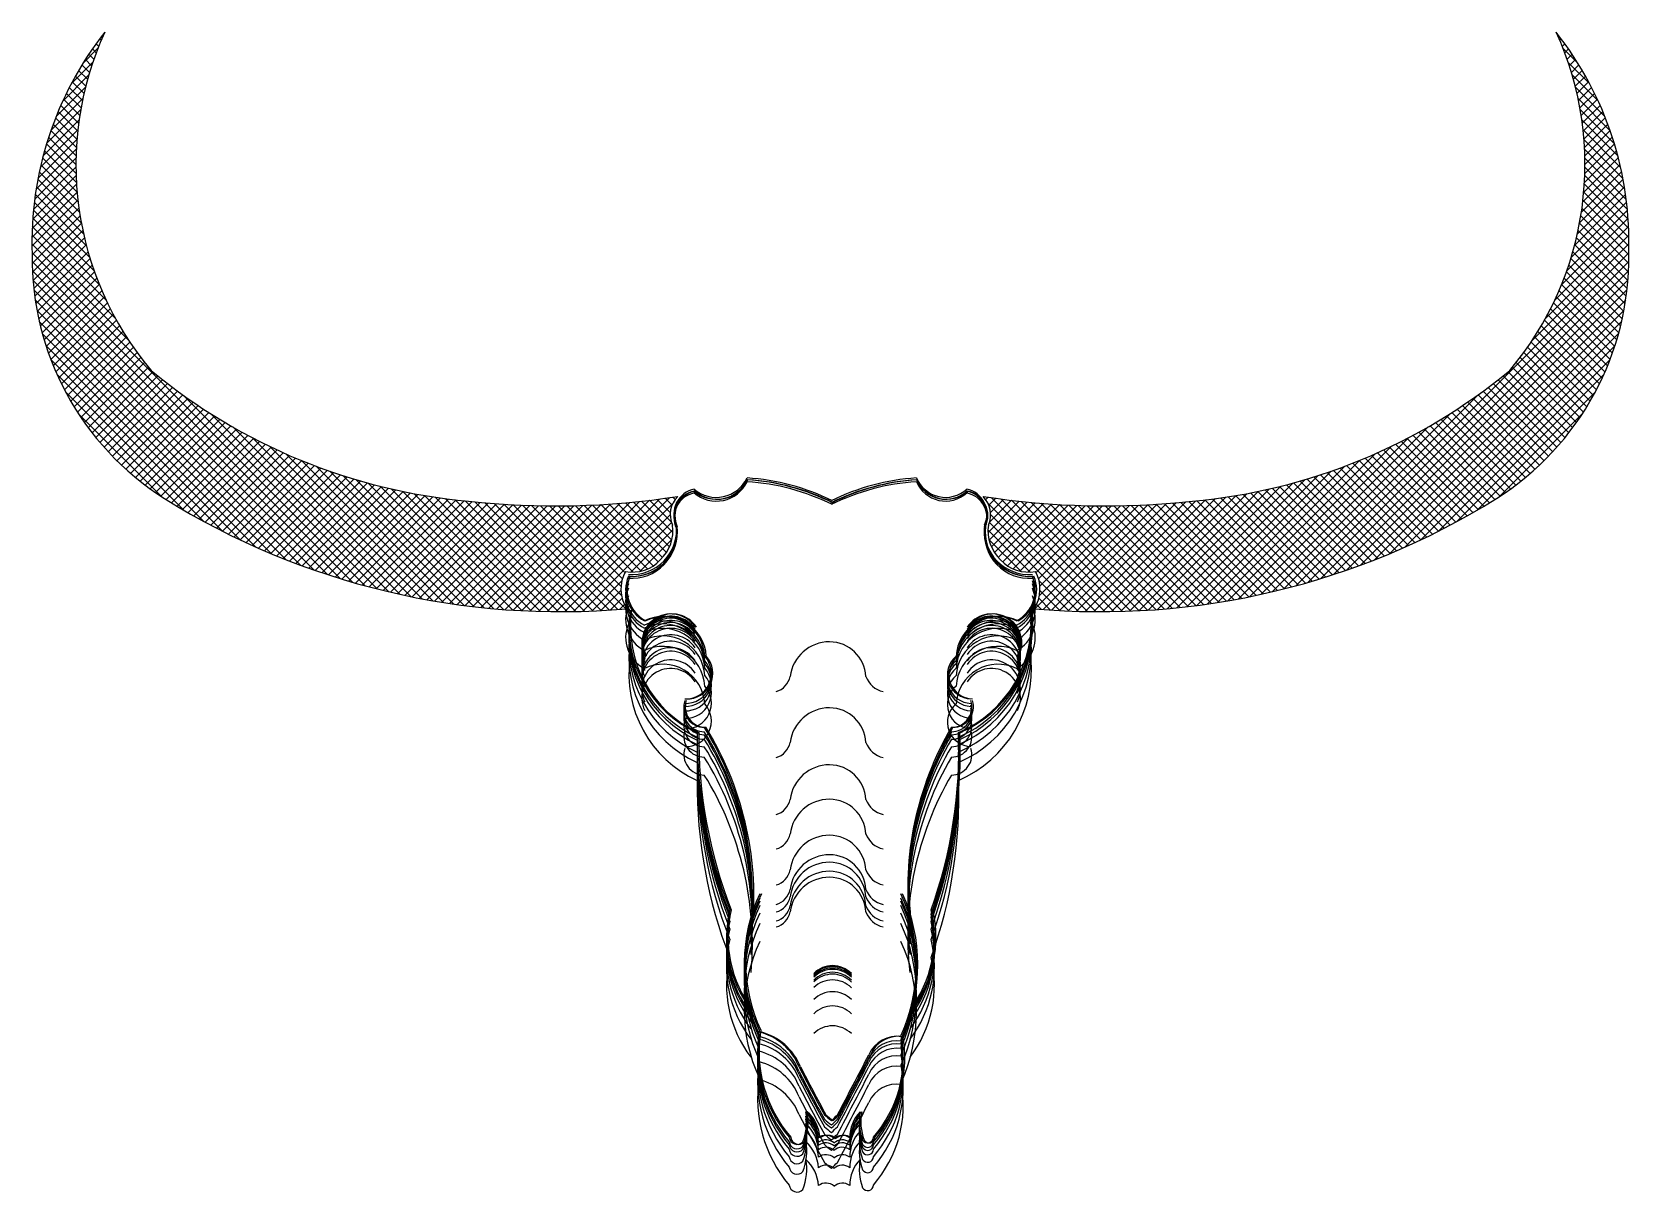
# Model space of a CAD drawing. Header units: millimetres. Extents: x 0 to 1000, y 0 to 726.
import ezdxf

# ---------------------------------------------------------------- set-up
doc = ezdxf.new("R2010")
doc.units = ezdxf.units.MM

msp = doc.modelspace()

# ---------------------------------------------------------------- hatches: boundary and pattern name
h = msp.add_hatch()
h.set_pattern_fill('ANSI37', color=5, scale=31.18905000001359, style=0)
h.set_pattern_definition([(135, (-2397.093929679442, -4352.558774076601), (2.756748594221988, 2.756748594221988), []), (45.00000000000001, (-2397.093929679442, -4352.558774076601), (2.756748594221988, -2.756748594221988), [])])
edge = h.paths.add_edge_path()
edge.add_arc((608.9484823467574, 377.6553604656456), 22.26524266766174, 326.2997879654702, 389.6693132919474)
edge.add_arc((623.2398631332617, 414.0468069525414), 24.61090981900526, 171.580202897595, 227.1884468057907)
edge.add_arc((623.8316054778006, 411.4673524800473), 23.22372966599751, 221.7951179025295, 281.0798767574752)
edge.add_arc((584.3628222808165, 424.2337999920037), 15.95311223507234, 335.6274328108126, 405.6097683701265)
edge.add_arc((672.3319993304558, 926.2845075343103), 496.6264401160453, 261.1027974424026, 276.2766223322612)
edge.add_arc((669.1760976943115, 832.1880028807846), 468.7453329898413, 264.8956786091271, 301.9155010849405)
edge.add_arc((694.1370402681059, 793.5209579554539), 362.3455419520089, 275.1444610376427, 309.6374794289064)
edge.add_arc((821.6018768522899, 584.8989769497257), 178.2617962454731, 302.3495488171157, 360.7491158602012)
edge.add_arc((772.7168381691172, 643.3590014855326), 199.7186654299159, 319.8116466637006, 384.5785657992867)
edge.add_arc((787.1156996944846, 594.719920567235), 212.8645634894226, 357.9834487529999, 398.2249916934851)

# ---------------------------------------------------------------- linework, layer by layer
at = {"color": 5}
for p, q in [((43.39258688297559, 721.3319819140506, 1e-08), (42.44885384876034, 722.2757149482659, 1e-08)), ((44.62061413368974, 725.1268211088209, 1e-08), (45.40042099091079, 725.9066279660419, 1e-08)), ((45.06792232936095, 725.1701436561107, 1e-08), (44.83505581495592, 725.4030101705157, 1e-08)), ((32.03744237416686, 707.0301521608544, 1e-08), (41.35949548358622, 716.3522052702738, 1e-08)), ((38.77934102155814, 709.4047362101337, 1e-08), (35.6045118596121, 712.5795653720797, 1e-08)), ((40.24639445052526, 713.4511799696138, 1e-08), (37.83310532657924, 715.864469093558, 1e-08)), ((41.78480713756289, 717.4262644710179, 1e-08), (40.11472175382914, 719.0963498547517, 1e-08)), ((24.62109298680662, 694.1003055850506, 1e-08), (38.17506117440826, 707.6542737726522, 1e-08)), ((34.82941244545509, 696.8141732209078, 1e-08), (29.24292677211088, 702.4006588942539, 1e-08)), ((36.06830762422032, 701.0887752305844, 1e-08), (31.30874778396537, 705.8483350708393, 1e-08)), ((37.3858397909753, 705.2847402522748, 1e-08), (33.42951295813873, 709.2410670851132, 1e-08)), ((15.15573541795311, 673.6079536393081, 1e-08), (33.55945802320275, 692.0116762445577, 1e-08)), ((19.27863593218899, 683.2443513419876, 1e-08), (35.62127110933579, 699.5869865191344, 1e-08)), ((31.61570623191801, 683.4873878691105, 1e-08), (23.38339543832444, 691.7196986627059, 1e-08)), ((32.59965734178513, 688.0169339476906, 1e-08), (25.27934138314595, 695.3372499063298, 1e-08)), ((33.6721051498389, 692.4579833280804, 1e-08), (27.2328358729992, 698.8972526049183, 1e-08)), ((11.86671171162743, 664.8054327445388, 1e-08), (31.89713691371071, 684.8358579466221, 1e-08)), ((29.23789899084659, 669.3247035448512, 1e-08), (18.05179503666295, 680.5108074990349, 1e-08)), ((29.93000468234823, 674.1460950417932, 1e-08), (19.76842523827509, 684.3076744858663, 1e-08)), ((30.72430840518427, 678.8652885074007, 1e-08), (21.54604225706134, 688.0435546555236, 1e-08)), ((7.015943142401738, 648.927669798426, 1e-08), (29.52652622570713, 671.4382528817314, 1e-08)), ((9.197866233691457, 656.6230900781593, 1e-08), (30.56892000116932, 677.9941438456372, 1e-08)), ((28.18411655208911, 659.3514916067215, 1e-08), (14.80709048582503, 672.7285176729838, 1e-08)), ((28.65375511733328, 664.395350229921, 1e-08), (16.39751876304581, 676.6515865842084, 1e-08)), ((5.23111924530167, 641.6293487128805, 1e-08), (28.73308750827528, 665.1313169758541, 1e-08)), ((27.54280859654864, 643.4523079969313, 1e-08), (10.43600366867395, 660.559112924806, 1e-08)), ((27.61936818712275, 648.8892455947989, 1e-08), (11.82446283614991, 664.6841509457718, 1e-08)), ((27.83645653774875, 654.1856544326183, 1e-08), (13.28214324528017, 668.7399677250887, 1e-08)), ((2.613233417649099, 627.9844685083408, 1e-08), (27.7831428292011, 653.1543779198928, 1e-08)), ((3.779394960352874, 634.6641272394882, 1e-08), (28.15968680418882, 659.0444190833241, 1e-08)), ((27.85993652656362, 632.1081856900255, 1e-08), (7.87552260402299, 652.0925996125643, 1e-08)), ((27.61841700640798, 637.8632023986247, 1e-08), (9.118907086231047, 656.3627123188035, 1e-08)), ((0.9994706416073313, 615.34371135541, 1e-08), (27.54817165692475, 641.8924123707275, 1e-08)), ((1.696163816028275, 621.5539017182764, 1e-08), (27.58453259462294, 647.4422704968711, 1e-08)), ((28.90983707836858, 620.0312907613334, 1e-08), (5.620481468489743, 643.3206463712122, 1e-08)), ((28.2837839814747, 626.1708410466708, 1e-08), (6.708432642397383, 647.7461923857481, 1e-08)), ((0.1790276099018229, 603.4962739468174, 1e-08), (27.91150289195321, 631.2287492288688, 1e-08)), ((0.5000598957758484, 609.330803421135, 1e-08), (27.6608896714788, 636.4916331968379, 1e-08)), ((30.87258264181764, 607.0415508209953, 1e-08), (3.694892288109259, 634.2192411747037, 1e-08)), ((29.76254998711011, 613.6650806641501, 1e-08), (4.614809240920295, 638.8128214103381, 1e-08)), ((0.01176005660818191, 592.3020120166366, 1e-08), (28.78935381859083, 621.0796057786192, 1e-08)), ((0.02066697566078801, 597.8244161241328, 1e-08), (28.29042180683973, 626.0941709553117, 1e-08)), ((34.03450837313176, 592.852630712794, 1e-08), (2.12820762107367, 624.7589314648503, 1e-08)), ((32.27926724843564, 600.1213690259356, 1e-08), (2.864591061790634, 629.5360452125806, 1e-08)), ((0.1258781671403995, 586.9026329387234, 1e-08), (29.4010742278042, 616.1778289993872, 1e-08)), ((0.148725258619379, 581.4119828417588, 1e-08), (30.11924725358585, 611.3825048367253, 1e-08)), ((38.9053278764859, 576.9548168325528, 1e-08), (0.9570420514173748, 614.9031026576213, 1e-08)), ((36.20929230522961, 585.1643495922544, 1e-08), (1.490555059972394, 619.8830868375117, 1e-08)), ((46.58652805103338, 558.2466222811181, 1e-08), (0.2276956282476021, 604.6054547039039, 1e-08)), ((0.3327719715816784, 576.0825323662757, 1e-08), (30.9382843367639, 606.6880447314597, 1e-08)), ((42.27786178813767, 568.0687857324556, 1e-08), (0.5337767322089348, 609.8128707883843, 1e-08)), ((0.6650378030790307, 570.9013010093295, 1e-08), (31.85323065026569, 602.089493856518, 1e-08)), ((60.79661635796219, 533.0095395973021, 1e-08), (-1.156425059889443e-05, 593.8061675195131, 1e-08)), ((52.33330299215959, 546.9863501515465, 1e-08), (0.04672542391199386, 599.2729277197941, 1e-08)), ((1.134537375735817, 565.8573033935427, 1e-08), (32.85967324617923, 597.5824392639861, 1e-08)), ((1.731881893676473, 560.9411507230398, 1e-08), (33.95366600820671, 593.16293483757, 1e-08)), ((208.6556606405175, 379.6369981262997, 1e-08), (0.09806717915853369, 588.1945915876568, 1e-08)), ((201.0085049711506, 381.7706566072266, 1e-08), (0.128800016364039, 582.6503615620131, 1e-08)), ((2.448978404871013, 556.1447500457907, 1e-08), (35.13166780657593, 588.8274394474956, 1e-08)), ((3.27879902352106, 551.4610734759972, 1e-08), (36.39049113397959, 584.5727655864557, 1e-08)), ((4.215201189423169, 546.8839784534539, 1e-08), (37.72725914243347, 580.396036406466, 1e-08)), ((193.1584407859518, 384.1072236039781, 1e-08), (0.290827361488482, 576.9748370284433, 1e-08)), ((185.0847864024618, 386.6673807990246, 1e-08), (0.6492741763486265, 571.1028930251377, 1e-08)), ((5.252785817761833, 542.408065893349, 1e-08), (39.13936947427464, 576.2946495498618, 1e-08)), ((6.386784024251028, 538.0285669113946, 1e-08), (40.62446363342679, 572.2662465205703, 1e-08)), ((176.7628348256258, 389.4758351874152, 1e-08), (1.22748230682555, 565.0111877062154, 1e-08)), ((7.612965708143747, 533.7412514068437, 1e-08), (42.18040090984869, 568.3086866085487, 1e-08)), ((8.927565071144272, 529.5423535814007, 1e-08), (43.80523607321629, 564.4200245834727, 1e-08)), ((10.32721941381169, 525.4285107356227, 1e-08), (45.49720020863788, 560.5984915304489, 1e-08)), ((168.1626565593942, 392.5625162652013, 1e-08), (2.054743627106291, 558.6704291974911, 1e-08)), ((159.2474001669761, 395.9642754691795, 1e-08), (3.168670875500538, 552.0430047606533, 1e-08)), ((11.80891845436054, 521.396712587728, 1e-08), (47.254684188807, 556.8424783221744, 1e-08)), ((13.36996207033553, 517.4442590152594, 1e-08), (49.0762243724148, 553.1505213173386, 1e-08)), ((149.9708058160122, 399.7273726316962, 1e-08), (4.6189518983374, 545.0792265493728, 1e-08)), ((15.00792484563863, 513.5687246021189, 1e-08), (50.9604901940711, 549.5212899505514, 1e-08)), ((16.72062616434778, 509.7679287323845, 1e-08), (52.9062733708688, 545.9535759389055, 1e-08)), ((18.50610486319783, 506.0399102427891, 1e-08), (54.91247849904903, 542.4462838786403, 1e-08)), ((140.2734337902511, 403.9112474690173, 1e-08), (6.473627280360233, 537.7110539789064, 1e-08)), ((20.36259766035801, 502.3829058515057, 1e-08), (56.97811485290367, 538.9984230440514, 1e-08)), ((22.28852073653252, 498.7953317392366, 1e-08), (59.10228922987335, 535.6091002325775, 1e-08)), ((24.28245396730745, 495.275767781568, 1e-08), (61.28419971153562, 532.2775135257943, 1e-08)), ((130.0766878855393, 408.5944961852838, 1e-08), (8.830344589041488, 529.8408394817816, 1e-08)), ((119.2728153972403, 413.8848714851392, 1e-08), (11.83849200188524, 521.3191948804943, 1e-08)), ((26.34312740195674, 491.8229440277719, 1e-08), (63.52313023165516, 529.0029468574703, 1e-08)), ((28.46940966010334, 488.4357290974767, 1e-08), (65.8184458601445, 525.7847652975179, 1e-08)), ((30.66029797829106, 485.113120227219, 1e-08), (68.16958872665236, 522.6224109755804, 1e-08)), ((107.7069715004545, 419.9372181934814, 1e-08), (15.74878013738999, 511.8954095565441, 1e-08)), ((32.91490968737344, 481.8542347478578, 1e-08), (70.57607452000775, 519.5153995804922, 1e-08)), ((35.23247494120005, 478.6583028132409, 1e-08), (73.03748951037778, 516.4633173824186, 1e-08)), ((37.61233054960212, 475.5246612331975, 1e-08), (75.71915851350604, 513.6314891971015, 1e-08)), ((40.05391479539685, 472.4527482905487, 1e-08), (78.75997224279126, 511.1588057379431, 1e-08)), ((95.1419399702445, 426.9887525352478, 1e-08), (21.04889269827618, 501.0817998072162, 1e-08)), ((42.55676313774165, 469.4420994444499, 1e-08), (81.83097337341133, 508.7163096801196, 1e-08)), ((45.12050472305782, 466.4923438413225, 1e-08), (84.93227392248446, 506.3041130407491, 1e-08)), ((47.7448596412014, 463.6032015710225, 1e-08), (88.0639973454854, 503.9223392753065, 1e-08)), ((50.42963687886004, 460.7744816202376, 1e-08), (91.22627876205115, 501.5711235034287, 1e-08)), ((53.17473293492731, 458.0060804878594, 1e-08), (94.41926520544985, 499.250612758382, 1e-08)), ((55.98013107428415, 455.2979814387727, 1e-08), (97.64311589678073, 496.9609662612693, 1e-08)), ((58.84590120741268, 452.6502543834576, 1e-08), (100.898002545151, 494.702355721196, 1e-08)), ((61.77220039381973, 450.0630563814193, 1e-08), (104.184109675205, 492.4749656628046, 1e-08)), ((64.75927397769556, 447.5366327768515, 1e-08), (107.5016349834586, 490.2789937826128, 1e-08)), ((216.1174295249675, 377.6887264302968, 1e-08), (94.90119037009936, 498.9049655851632, 1e-08)), ((81.09664777144644, 435.5205475456005, 1e-08), (28.99798414324869, 487.6192111737982, 1e-08)), ((67.80745737517282, 445.0713189858852, 1e-08), (110.8507897251748, 488.1146513358872, 1e-08)), ((70.91717854367562, 442.6675429659444, 1e-08), (114.2317991335913, 485.9821635558601, 1e-08)), ((74.0889611763796, 440.3258284102048, 1e-08), (117.644902873526, 483.8817701073513, 1e-08)), ((77.32342867834086, 438.0467987237225, 1e-08), (121.0903555316345, 481.8137255770162, 1e-08)), ((223.4088129424199, 375.9108402012862, 1e-08), (111.8244965637114, 487.4951565799929, 1e-08)), ((80.6213089964167, 435.831181853353, 1e-08), (124.5684271457631, 479.7783000026993, 1e-08)), ((83.98815451490009, 433.6845301833928, 1e-08), (128.0794037761607, 477.7757794446534, 1e-08)), ((87.40536171519489, 431.588240195244, 1e-08), (131.6235881215234, 475.8064666015707, 1e-08)), ((90.84757742721922, 429.5169587188229, 1e-08), (135.2013001832365, 473.8706814748402, 1e-08)), ((94.31496206011434, 427.4708461632727, 1e-08), (138.8128779814288, 471.9687620845871, 1e-08)), ((97.80768336467372, 425.4500702793903, 1e-08), (142.4586783269369, 470.1010652416535, 1e-08)), ((230.5427736669153, 374.2903766652362, 1e-08), (125.7138841765463, 479.1192661556033, 1e-08)), ((237.5306052205888, 372.8160423000027, 1e-08), (137.9042950184303, 472.442352502163, 1e-08)), ((101.3259166478601, 423.4548063741313, 1e-08), (146.1390776536427, 468.2679673799139, 1e-08)), ((104.8698450001903, 421.4852375380196, 1e-08), (149.8544729161076, 466.469865453937, 1e-08)), ((108.4396595367489, 419.5415548861347, 1e-08), (153.6052825580609, 464.7071779074467, 1e-08)), ((112.0355596525933, 417.6239578135337, 1e-08), (157.3919475577568, 462.9803457186972, 1e-08)), ((115.6577532934571, 415.7326542659539, 1e-08), (161.2149325570172, 461.289833529514, 1e-08)), ((244.3822191829167, 371.4779255261201, 1e-08), (148.9641517999898, 466.8959929090488, 1e-08)), ((251.1063717410289, 370.2672701564552, 1e-08), (159.1988946521305, 462.1747472453535, 1e-08)), ((119.3064572426229, 413.8678610266761, 1e-08), (165.0747270814554, 459.6361308655087, 1e-08)), ((122.9818974250647, 412.0298040206726, 1e-08), (168.9718468602769, 458.0197534558847, 1e-08)), ((126.6843092298168, 410.2187186369811, 1e-08), (172.9068352549584, 456.4412446621227, 1e-08)), ((130.4139378519048, 408.4348500706255, 1e-08), (176.8802648073033, 454.901177026024, 1e-08)), ((134.1710386549821, 406.6784536852592, 1e-08), (180.8927389185119, 453.400153948789, 1e-08)), ((137.9558775561363, 404.9497953979699, 1e-08), (184.9448936723929, 451.9388115142265, 1e-08)), ((141.7687314343457, 403.2491520877338, 1e-08), (189.0373998174418, 450.5178204708318, 1e-08)), ((257.7108444989208, 369.1762945870032, 1e-08), (168.7953139614874, 458.0918251244384, 1e-08)), ((264.2025903618942, 368.198045912477, 1e-08), (177.8776121151222, 454.5230241592508, 1e-08)), ((270.5878524120853, 367.3262810507276, 1e-08), (186.5333897986293, 451.3807436641837, 1e-08)), ((145.6098885642132, 401.5768120291577, 1e-08), (193.1709649243348, 449.1378883892794, 1e-08)), ((149.4796490767658, 399.9330753532686, 1e-08), (197.3463357375713, 447.7997620140741, 1e-08)), ((153.3783254492355, 398.3182545372929, 1e-08), (201.5643007423878, 446.5042298304452, 1e-08)), ((157.3062430259397, 396.7326749255517, 1e-08), (205.8256929709078, 445.2521248705198, 1e-08)), ((161.2637405725309, 395.1766752836993, 1e-08), (210.1313930747419, 444.0443277859085, 1e-08)), ((165.2511708661477, 393.6506083888726, 1e-08), (214.4823326950645, 442.8817702177894, 1e-08)), ((169.2689013241688, 392.1548416584501, 1e-08), (218.8794981655446, 441.7654384998259, 1e-08)), ((173.3173146745739, 390.6897578204116, 1e-08), (223.323934588665, 440.6963777345027, 1e-08)), ((276.8722616530831, 366.5553689981753, 1e-08), (194.8272048952931, 448.6004257559671, 1e-08)), ((283.060918045896, 365.880209793806, 1e-08), (202.8082795673763, 446.1328482723238, 1e-08)), ((289.158458204236, 365.2961668239113, 1e-08), (210.51517595923, 443.9394490689156, 1e-08)), ((295.1691123422679, 364.7990098743212, 1e-08), (217.9787823721035, 441.9893398444856, 1e-08)), ((301.0967524922598, 364.3848669127747, 1e-08), (225.2243014709529, 440.2573179340816, 1e-08)), ((177.396809671176, 389.2557556285701, 1e-08), (227.8167503319964, 439.6756962893905, 1e-08)), ((181.5078018573258, 387.8532506262745, 1e-08), (232.3591219980499, 438.7045707669986, 1e-08)), ((185.650724381996, 386.482675962503, 1e-08), (236.9522999296169, 437.7842515101238, 1e-08)), ((189.8260288726087, 385.1444832646703, 1e-08), (241.5976143224761, 436.9160687145359, 1e-08)), ((194.0341863693393, 383.8391435729554, 1e-08), (246.2964820289471, 436.1014392325633, 1e-08)), ((198.2756883261573, 382.567148341328, 1e-08), (251.0504141498877, 435.3418741650603, 1e-08)), ((202.5510476844065, 381.3290105111355, 1e-08), (255.8610245294021, 434.6389873561311, 1e-08)), ((206.8608000253153, 380.1252656636007, 1e-08), (260.7300392867783, 433.9945049250637, 1e-08)), ((211.2055048085331, 378.9564732583749, 1e-08), (265.659307544589, 433.4102759944308, 1e-08)), ((215.5857467045516, 377.8232179659499, 1e-08), (270.6508135415788, 432.8882848029752, 1e-08)), ((220.0021370297727, 376.7261111027274, 1e-08), (275.6622810594636, 432.3862551324182, 1e-08)), ((224.4553152938915, 375.6657921784026, 1e-08), (280.6739680556984, 431.8844449402095, 1e-08)), ((228.9459508704858, 374.6429305665515, 1e-08), (285.7329130610524, 431.4298927571181, 1e-08)), ((306.9449335762529, 364.050183017227, 1e-08), (232.2726204413448, 438.7224961521351, 1e-08)), ((233.4747448028666, 373.6582273104868, 1e-08), (290.8403429553418, 431.0238254629621, 1e-08)), ((238.0424317587422, 372.7124170779189, 1e-08), (295.9975546813457, 430.6675400005224, 1e-08)), ((312.7169285868349, 363.7916851950868, 1e-08), (239.1412830143072, 437.3673307676145, 1e-08)), ((242.6497821488938, 371.8062702796269, 1e-08), (301.2059208392566, 430.3624089699897, 1e-08)), ((318.415758879315, 363.606352091052, 1e-08), (245.845196343389, 436.1769146269799, 1e-08)), ((247.2976044268653, 370.9405953691548, 1e-08), (306.4668958770635, 430.1098868193531, 1e-08)), ((324.0442203819039, 363.4913877769068, 1e-08), (252.3971561867111, 435.1384519720978, 1e-08)), ((329.6049063777409, 363.4441989695151, 1e-08), (258.8082444610573, 434.240860886197, 1e-08)), ((335.1002273920658, 363.4623751436302, 1e-08), (265.0881351816279, 433.4744673540681, 1e-08)), ((340.5324286225368, 363.5436711016046, 1e-08), (271.2453333677495, 432.8307663563919, 1e-08)), ((345.9036052742085, 363.6859916383764, 1e-08), (277.3812434363317, 432.2083534762533, 1e-08)), ((351.2157160995957, 363.8873780014346, 1e-08), (283.4769431378536, 431.6261509631768, 1e-08)), ((286.0489452677466, 365.5839587024821, 1e-08), (350.6564022236671, 430.1914156584044, 1e-08)), ((356.4705953943394, 364.1459958951364, 1e-08), (289.4906088091157, 431.1259824803601, 1e-08)), ((291.10511070967, 365.1266269559637, 1e-08), (356.4739353932091, 430.4954516395028, 1e-08)), ((361.6699636588528, 364.4601248190647, 1e-08), (295.4257001397818, 430.7043883381339, 1e-08)), ((296.2126076306322, 364.7206266884823, 1e-08), (362.3651200821696, 430.8731391400197, 1e-08)), ((366.8154371031105, 364.8281485632542, 1e-08), (301.2854082234571, 430.3581774429058, 1e-08)), ((301.3728920434405, 364.367413912847, 1e-08), (368.3330054150265, 431.327527284433, 1e-08)), ((306.5875101690399, 364.0685348500028, 1e-08), (374.3808922769367, 431.8619169578997, 1e-08)), ((371.9085361445359, 365.2485467102706, 1e-08), (307.0726838538194, 430.0843990009853, 1e-08)), ((311.8581062876347, 363.825633780154, 1e-08), (380.5123633978419, 432.4798908903613, 1e-08)), ((317.1864315025668, 363.6404618066408, 1e-08), (386.7313182518847, 433.1853485559586, 1e-08)), ((322.5743535502443, 363.5148866658728, 1e-08), (393.0420137509791, 433.9825468666077, 1e-08)), ((328.0238678132046, 363.4509037403914, 1e-08), (399.449111955968, 434.8761478831548, 1e-08)), ((333.5371097220341, 363.4506484607755, 1e-08), (401.2423531600562, 431.1558918987976, 1e-08)), ((389.0840998413896, 392.1809605209692, 1e-08), (351.0549963729063, 430.2100639894525, 1e-08)), ((392.1452875595642, 394.6332699912382, 1e-08), (356.2935608630578, 430.4849966877446, 1e-08)), ((394.8780623623079, 397.4139923769399, 1e-08), (361.4801413959794, 430.8119133432683, 1e-08)), ((397.2934453421494, 400.5121065855383, 1e-08), (366.6161570418553, 431.1893948858324, 1e-08)), ((399.2403065994877, 404.0787425166454, 1e-08), (371.7029477161086, 431.6161014000263, 1e-08)), ((400.6423411255455, 408.1902051790312, 1e-08), (376.7417801089105, 432.0907661956644, 1e-08)), ((401.3278329436107, 413.0182105494114, 1e-08), (381.7338530491124, 432.6121904439096, 1e-08)), ((400.3905380262695, 419.469002655198, 1e-08), (386.6803023670491, 433.1792383144184, 1e-08)), ((399.7251518625271, 425.6478860073821, 1e-08), (391.5822053124612, 433.7908325574481, 1e-08)), ((400.7818917294935, 430.1046433288611, 1e-08), (396.4405845762558, 434.4459504820989, 1e-08)), ((402.7429092118728, 433.6571230349255, 1e-08), (401.256411958675, 435.1436202881232, 1e-08)), ((251.9867475889114, 370.1162413427573, 1e-08), (311.7820229564441, 429.91151671029, 1e-08)), ((256.7181038958188, 369.3341004612212, 1e-08), (317.1529415866644, 429.7689381520668, 1e-08)), ((261.4926118411258, 368.5951112180846, 1e-08), (322.5813961343356, 429.6838955112944, 1e-08)), ((266.3112593934893, 367.9002615820045, 1e-08), (328.0692453352876, 429.6582475238029, 1e-08)), ((271.1750875447378, 367.2505925448077, 1e-08), (333.6184729569686, 429.6939779570366, 1e-08)), ((276.0851941995916, 366.647202011216, 1e-08), (339.2311997864745, 429.7932075980989, 1e-08)), ((281.0427384480772, 366.0912490712599, 1e-08), (344.9096971518229, 429.9582077750056, 1e-08)), ((369.1522932914886, 373.5182867517615, 1e-08), (312.7902620813584, 429.8803179618935, 1e-08)), ((368.829499669695, 379.3545775619968, 1e-08), (318.4406836182698, 429.7433936134221, 1e-08)), ((369.6899458113658, 384.0076286087733, 1e-08), (324.0263135730911, 429.671260847048, 1e-08)), ((371.2784035524473, 387.9326680561335, 1e-08), (329.5493579117338, 429.6617136968453, 1e-08)), ((376.4785743523153, 388.245994444711, 1e-08), (335.0118779739387, 429.7126908230875, 1e-08)), ((339.1163687668068, 363.5164103171046, 1e-08), (399.6632669343508, 424.0633084846486, 1e-08)), ((381.3938961671647, 388.8441698183069, 1e-08), (340.4158033190251, 429.8222626664465, 1e-08)), ((385.528554484732, 390.2230086891814, 1e-08), (345.7629431305468, 429.9886200433648, 1e-08)), ((344.7641043815001, 363.6506487433544, 1e-08), (400.4368684545134, 419.3234128163676, 1e-08)), ((374.9038548371063, 388.276902010517, 1e-08), (401.3403091864202, 414.7133563598309, 1e-08)), ((380.8693269011783, 388.7288768861454, 1e-08), (400.7386196244133, 408.5981696093804, 1e-08)), ((350.4829640173757, 363.8560111907864, 1e-08), (369.3486304723192, 382.7216776457299, 1e-08)), ((356.2758037865078, 364.1353537714749, 1e-08), (368.7874124004156, 376.6469623853827, 1e-08)), ((362.1457121377189, 364.4917649342424, 1e-08), (369.528187605576, 371.8742404020995, 1e-08)), ((368.0960371289802, 364.9285927370565, 1e-08), (371.0325229544706, 367.8650785625487, 1e-08))]:
    msp.add_line(p, q, dxfattribs=at)
at = {"color": 251}
for centre, radius, start, end in [((212.8625907051719, 594.719920567235, 1e-08), 212.8645634894226, 141.7750083065149, 182.0165512470001), ((227.2614522305394, 643.3590014855326, 1e-08), 199.7186654299159, 155.4214342007133, 220.1883533362994), ((772.7168381691172, 643.3590014855326, 1e-08), 199.7186654299159, 319.8116466637006, 24.57856579928671), ((787.1156996944846, 594.719920567235, 1e-08), 212.8645634894226, 357.9834487529999, 38.22499169348507), ((178.3764135473739, 584.8989769497257, 1e-08), 178.2617962454731, 179.2508841397989, 237.6504511828843), ((821.6018768522899, 584.8989769497257, 1e-08), 178.2617962454731, 302.3495488171157, 0.749115860201132), ((305.8412501315488, 793.5209579554539, 1e-08), 362.3455419520089, 230.3625205710937, 264.8555389623573), ((694.1370402681059, 793.5209579554539, 1e-08), 362.3455419520089, 275.1444610376427, 309.6374794289064), ((417.8348851226001, 424.6544996315115, 1e-08), 15.83817742762273, 101.6597246929949, 205.1745479245797), ((428.5094583090795, 456.3117941763467, 1e-08), 21.28895042373012, 229.324983241335, 334.635454002755), ((428.5094583090795, 455.1322847475458, 1e-08), 21.28895042373012, 229.324983241335, 334.635454002755), ((428.5094583090795, 453.952707327664, 1e-08), 21.28895042373012, 229.324983241335, 334.635454002755), ((429.0997365675303, 455.1322847475458, 1e-08), 21.28895042373012, 229.324983241335, 334.635454002755), ((429.0997365675303, 455.1322847475458, 1e-08), 21.28895042373012, 229.324983241335, 334.635454002755), ((429.0997365675303, 455.1322847475458, 1e-08), 21.28895042373012, 229.324983241335, 334.635454002755), ((429.0997365675303, 455.1322847475458, 1e-08), 21.28895042373012, 229.324983241335, 334.635454002755), ((438.999374095165, 307.7769249643916, 1e-08), 139.6893058099988, 63.56605532201455, 86.41001658608562), ((438.999374095165, 306.5974155355907, 1e-08), 139.6893058099988, 63.56605532201455, 86.41001658608562), ((438.999374095165, 305.4178381157089, 1e-08), 139.6893058099988, 63.56605532201455, 86.41001658608562), ((439.5896523536157, 306.5974155355907, 1e-08), 139.6893058099988, 63.56605532201455, 86.41001658608562), ((439.5896523536157, 306.5974155355907, 1e-08), 139.6893058099988, 63.56605532201455, 86.41001658608562), ((439.5896523536157, 306.5974155355907, 1e-08), 139.6893058099988, 63.56605532201455, 86.41001658608562), ((439.5896523536157, 306.5974155355907, 1e-08), 139.6893058099988, 63.56605532201455, 86.41001658608562), ((562.6324743387795, 307.7769249643916, 1e-08), 139.6893058099988, 93.58998341391435, 116.4339446779855), ((562.6324743387795, 306.5974155355907, 1e-08), 139.6893058099988, 93.58998341391435, 116.4339446779855), ((562.6324743387795, 305.4178381157089, 1e-08), 139.6893058099988, 93.58998341391435, 116.4339446779855), ((563.2227525972303, 306.5974155355907, 1e-08), 139.6893058099988, 93.58998341391435, 116.4339446779855), ((563.2227525972303, 306.5974155355907, 1e-08), 139.6893058099988, 93.58998341391435, 116.4339446779855), ((563.2227525972303, 306.5974155355907, 1e-08), 139.6893058099988, 93.58998341391435, 116.4339446779855), ((563.2227525972303, 306.5974155355907, 1e-08), 139.6893058099988, 93.58998341391435, 116.4339446779855), ((572.0826003602269, 454.7272249821381, 1e-08), 19.69532054636329, 202.4938127898398, 312.3255165344577), ((572.0826003602269, 453.5477155533372, 1e-08), 19.69532054636329, 202.4938127898398, 312.3255165344577), ((572.0826003602269, 452.3681381334573, 1e-08), 19.69532054636329, 202.4938127898398, 312.3255165344577), ((572.6728786186777, 453.5477155533372, 1e-08), 19.69532054636329, 202.4938127898398, 312.3255165344577), ((572.6728786186777, 453.5477155533372, 1e-08), 19.69532054636329, 202.4938127898398, 312.3255165344577), ((572.6728786186777, 453.5477155533372, 1e-08), 19.69532054636329, 202.4938127898398, 312.3255165344577), ((572.6728786186777, 453.5477155533372, 1e-08), 19.69532054636329, 202.4938127898398, 312.3255165344577), ((582.1434052770564, 424.6544996315115, 1e-08), 15.83817742762273, 334.8254520754203, 78.34027530700511), ((330.8021927053451, 832.1880028807846, 1e-08), 468.7453329898413, 238.0844989150595, 275.1043213908729), ((327.6462910692007, 926.2845075343103, 1e-08), 496.6264401160453, 263.7233776677389, 278.8972025575974), ((415.6154681188491, 424.2337999920037, 1e-08), 15.95311223507234, 134.3902316298736, 204.3725671891874), ((417.8348851226001, 423.4749902027106, 1e-08), 15.83817742762273, 101.6597246929949, 205.1745479245797), ((417.8348851226001, 422.2954127828307, 1e-08), 15.83817742762273, 101.6597246929949, 205.1745479245797), ((418.4251633810509, 423.4749902027106, 1e-08), 15.83817742762273, 101.6597246929949, 205.1745479245797), ((418.4251633810509, 423.4749902027106, 1e-08), 15.83817742762273, 101.6597246929949, 205.1745479245797), ((418.4251633810509, 423.4749902027106, 1e-08), 15.83817742762273, 101.6597246929949, 205.1745479245797), ((418.4251633810509, 423.4749902027106, 1e-08), 15.83817742762273, 101.6597246929949, 205.1745479245797), ((582.1434052770564, 423.4749902027106, 1e-08), 15.83817742762273, 334.8254520754203, 78.34027530700511), ((582.1434052770564, 422.2954127828307, 1e-08), 15.83817742762273, 334.8254520754203, 78.34027530700511), ((582.7336835355072, 423.4749902027106, 1e-08), 15.83817742762273, 334.8254520754203, 78.34027530700511), ((582.7336835355072, 423.4749902027106, 1e-08), 15.83817742762273, 334.8254520754203, 78.34027530700511), ((582.7336835355072, 423.4749902027106, 1e-08), 15.83817742762273, 334.8254520754203, 78.34027530700511), ((582.7336835355072, 423.4749902027106, 1e-08), 15.83817742762273, 334.8254520754203, 78.34027530700511), ((672.3319993304558, 926.2845075343103, 1e-08), 496.6264401160453, 261.1027974424026, 276.2766223322612), ((584.3628222808165, 424.2337999920037, 1e-08), 15.95311223507234, 335.6274328108126, 45.60976837012644), ((669.1760976943115, 832.1880028807846, 1e-08), 468.7453329898413, 264.8956786091271, 301.9155010849405), ((375.5532259770443, 414.8100368584692, 1e-08), 28.12005672967476, 265.6945236070999, 6.344129482292394), ((375.5532259770443, 413.6305274296683, 1e-08), 28.12005672967476, 265.6945236070999, 6.344129482292394), ((375.5532259770443, 412.4509500097865, 1e-08), 28.12005672967476, 265.6945236070999, 6.344129482292394), ((376.1435042354969, 413.6305274296683, 1e-08), 28.12005672967476, 265.6945236070999, 6.344129482292394), ((376.1435042354969, 413.6305274296683, 1e-08), 28.12005672967476, 265.6945236070999, 6.344129482292394), ((376.1435042354969, 413.6305274296683, 1e-08), 28.12005672967476, 265.6945236070999, 6.344129482292394), ((376.1435042354969, 413.6305274296683, 1e-08), 28.12005672967476, 265.6945236070999, 6.344129482292394), ((376.7384272663949, 414.0468069525414, 1e-08), 24.61090981900526, 312.8115531942093, 8.419797102405006), ((624.4250644226195, 414.8100368584692, 1e-08), 28.12005672967476, 173.6558705177076, 274.3054763929), ((624.4250644226195, 413.6305274296683, 1e-08), 28.12005672967476, 173.6558705177076, 274.3054763929), ((624.4250644226195, 412.4509500097865, 1e-08), 28.12005672967476, 173.6558705177076, 274.3054763929), ((625.0153426810703, 413.6305274296683, 1e-08), 28.12005672967476, 173.6558705177076, 274.3054763929), ((625.0153426810703, 413.6305274296683, 1e-08), 28.12005672967476, 173.6558705177076, 274.3054763929), ((625.0153426810703, 413.6305274296683, 1e-08), 28.12005672967476, 173.6558705177076, 274.3054763929), ((625.0153426810703, 413.6305274296683, 1e-08), 28.12005672967476, 173.6558705177076, 274.3054763929), ((623.2398631332617, 414.0468069525414, 1e-08), 24.61090981900526, 171.580202897595, 227.1884468057907), ((376.1466849218559, 411.4673524800473, 1e-08), 23.22372966599751, 258.9201232425248, 318.2048820974705), ((623.8316054778006, 411.4673524800473, 1e-08), 23.22372966599751, 221.7951179025295, 281.0798767574752), ((391.0298080528992, 377.6553604656456, 1e-08), 22.26524266766174, 150.3306867080526, 213.7002120345298), ((393.4773251492024, 377.0578400015456, 1e-08), 21.72512167606874, 156.8758705244067, 242.5474894873015), ((393.4773251492024, 377.0578400015456, 1e-08), 21.72512167606874, 156.8758705244067, 242.5474894873015), ((393.4773251492024, 374.2574229878628, 1e-08), 21.72512167606874, 156.8758705244067, 242.5474894873015), ((393.4773251492024, 372.3904556483885, 1e-08), 21.72512167606874, 156.8758705244067, 242.5474894873015), ((394.4115331076355, 377.0578400015456, 1e-08), 21.72512167606874, 156.8758705244067, 242.5474894873015), ((606.5009652504541, 377.0578400015456, 1e-08), 21.72512167606874, 297.4525105126984, 23.12412947559331), ((606.5009652504541, 377.0578400015456, 1e-08), 21.72512167606874, 297.4525105126984, 23.12412947559331), ((606.5009652504541, 374.2574229878628, 1e-08), 21.72512167606874, 297.4525105126984, 23.12412947559331), ((606.5009652504541, 372.3904556483885, 1e-08), 21.72512167606874, 297.4525105126984, 23.12412947559331), ((607.4351732088871, 377.0578400015456, 1e-08), 21.72512167606874, 297.4525105126984, 23.12412947559331), ((608.9484823467574, 377.6553604656456, 1e-08), 22.26524266766174, 326.2997879654702, 29.66931329194745), ((393.4773251492024, 369.5900386347057, 1e-08), 21.72512167606874, 156.8758705244067, 242.5474894873015), ((393.4773251492024, 364.9227222726458, 1e-08), 21.72512167606874, 156.8758705244067, 242.5474894873015), ((606.5009652504541, 369.5900386347057, 1e-08), 21.72512167606874, 297.4525105126984, 23.12412947559331), ((606.5009652504541, 364.9227222726458, 1e-08), 21.72512167606874, 297.4525105126984, 23.12412947559331), ((393.4773251492024, 358.3884385710935, 1e-08), 21.72512167606874, 156.8758705244067, 242.5474894873015), ((446.6095952924388, 354.0147409265555, 1e-08), 72.80640092410633, 171.7565234015437, 245.6284061065806), ((446.6095952924388, 354.0147409265555, 1e-08), 72.80640092410633, 171.7565234015437, 245.6284061065806), ((446.6095952924388, 351.2143239128727, 1e-08), 72.80640092410633, 171.7565234015437, 245.6284061065806), ((391.0298080528992, 377.6553604656456, 1e-08), 22.26524266766174, 220.8385737408987, 223.7647346915512), ((447.5438032508719, 354.0147409265555, 1e-08), 72.80640092410633, 171.7565234015437, 245.6284061065806), ((399.986999910494, 343.8617469294295, 1e-08), 18.14977169066305, 32.99352854760094, 206.4577837443713), ((399.986999910494, 342.5140275440517, 1e-08), 18.14977169066305, 32.99352854760094, 206.4577837443713), ((399.986999910494, 342.5140275440517, 1e-08), 18.14977169066305, 32.99352854760094, 206.4577837443713), ((399.986999910494, 342.0647424215313, 1e-08), 18.14977169066305, 32.99352854760094, 206.4577837443713), ((400.4365743433427, 343.8617469294295, 1e-08), 18.14977169066305, 32.99352854760094, 206.4577837443713), ((400.8861487761733, 343.8617469294295, 1e-08), 18.14977169066305, 32.99352854760094, 206.4577837443713), ((394.9772953652282, 334.047208874581, 1e-08), 26.37822878082861, 3.223768697849485, 115.8842621692888), ((394.9772953652282, 334.047208874581, 1e-08), 26.37822878082861, 3.223768697849485, 115.8842621692888), ((395.9115033236612, 334.047208874581, 1e-08), 26.37822878082861, 3.223768697849485, 115.8842621692888), ((605.0009950344283, 334.047208874581, 1e-08), 26.37822878082861, 64.11573783071118, 176.7762313021505), ((605.0009950344283, 334.047208874581, 1e-08), 26.37822878082861, 64.11573783071118, 176.7762313021505), ((605.9352029928614, 334.047208874581, 1e-08), 26.37822878082861, 64.11573783071118, 176.7762313021505), ((550.5808860509642, 356.8586549654137, 1e-08), 75.22634528715157, 293.1628030520627, 5.794616407040584), ((550.5808860509642, 356.8586549654137, 1e-08), 75.22634528715157, 293.1628030520627, 5.794616407040584), ((550.5808860509642, 354.0582379517291, 1e-08), 75.22634528715157, 293.1628030520627, 5.794616407040584), ((551.5150940093972, 356.8586549654137, 1e-08), 75.22634528715157, 293.1628030520627, 5.794616407040584), ((600.828897564179, 343.8617469294295, 1e-08), 18.14977169066305, 333.5422162556287, 147.0064714523991), ((600.828897564179, 342.5140275440517, 1e-08), 18.14977169066305, 333.5422162556287, 147.0064714523991), ((600.828897564179, 342.5140275440517, 1e-08), 18.14977169066305, 333.5422162556287, 147.0064714523991), ((600.828897564179, 342.0647424215313, 1e-08), 18.14977169066305, 333.5422162556287, 147.0064714523991), ((601.2784719970277, 343.8617469294295, 1e-08), 18.14977169066305, 333.5422162556287, 147.0064714523991), ((601.7280464298583, 343.8617469294295, 1e-08), 18.14977169066305, 333.5422162556287, 147.0064714523991), ((606.5009652504541, 358.3884385710935, 1e-08), 21.72512167606874, 297.4525105126984, 23.12412947559331), ((608.9484823467574, 377.6553604656456, 1e-08), 22.26524266766174, 316.2352653084488, 319.1614262591013), ((393.4773251492024, 347.1867705163932, 1e-08), 21.72512167606874, 156.8758705244067, 242.5474894873015), ((446.6095952924388, 349.3473565733984, 1e-08), 72.80640092410633, 171.7565234015437, 245.6284061065806), ((446.6095952924388, 346.5469395597156, 1e-08), 72.80640092410633, 171.7565234015437, 245.6284061065806), ((446.6095952924388, 341.8796231976539, 1e-08), 72.80640092410633, 171.7565234015437, 245.6284061065806), ((399.986999910494, 341.1662401675767, 1e-08), 18.14977169066305, 32.99352854760094, 206.4577837443713), ((399.986999910494, 341.1662401675767, 1e-08), 18.14977169066305, 32.99352854760094, 206.4577837443713), ((399.986999910494, 339.8185207821989, 1e-08), 18.14977169066305, 32.99352854760094, 206.4577837443713), ((399.986999910494, 338.4708013968138, 1e-08), 18.14977169066305, 32.99352854760094, 206.4577837443713), ((399.986999910494, 336.6737968889156, 1e-08), 18.14977169066305, 32.99352854760094, 206.4577837443713), ((399.986999910494, 334.8768603721055, 1e-08), 18.14977169066305, 32.99352854760094, 206.4577837443713), ((394.9772953652282, 331.2467918608963, 1e-08), 26.37822878082861, 3.223768697849485, 115.8842621692888), ((394.9772953652282, 329.3798245214221, 1e-08), 26.37822878082861, 3.223768697849485, 115.8842621692888), ((394.9772953652282, 326.5794075077392, 1e-08), 26.37822878082861, 3.223768697849485, 115.8842621692888), ((605.0009950344283, 331.2467918608963, 1e-08), 26.37822878082861, 64.11573783071118, 176.7762313021505), ((605.0009950344283, 329.3798245214221, 1e-08), 26.37822878082861, 64.11573783071118, 176.7762313021505), ((605.0009950344283, 326.5794075077392, 1e-08), 26.37822878082861, 64.11573783071118, 176.7762313021505), ((550.5808860509642, 352.1912706122566, 1e-08), 75.22634528715157, 293.1628030520627, 5.794616407040584), ((550.5808860509642, 349.390853598572, 1e-08), 75.22634528715157, 293.1628030520627, 5.794616407040584), ((550.5808860509642, 344.7235372365121, 1e-08), 75.22634528715157, 293.1628030520627, 5.794616407040584), ((600.828897564179, 341.1662401675767, 1e-08), 18.14977169066305, 333.5422162556287, 147.0064714523991), ((600.828897564179, 341.1662401675767, 1e-08), 18.14977169066305, 333.5422162556287, 147.0064714523991), ((600.828897564179, 339.8185207821989, 1e-08), 18.14977169066305, 333.5422162556287, 147.0064714523991), ((600.828897564179, 338.4708013968138, 1e-08), 18.14977169066305, 333.5422162556287, 147.0064714523991), ((600.828897564179, 336.6737968889156, 1e-08), 18.14977169066305, 333.5422162556287, 147.0064714523991), ((600.828897564179, 334.8768603721055, 1e-08), 18.14977169066305, 333.5422162556287, 147.0064714523991), ((606.5009652504541, 347.1867705163932, 1e-08), 21.72512167606874, 297.4525105126984, 23.12412947559331), ((446.6095952924388, 335.3453394961034, 1e-08), 72.80640092410633, 171.7565234015437, 245.6284061065806), ((399.986999910494, 330.8336342248676, 1e-08), 18.14977169066305, 32.99352854760094, 206.4577837443713), ((399.986999910494, 326.790408077637, 1e-08), 18.14977169066305, 32.99352854760094, 206.4577837443713), ((399.986999910494, 322.7472499214873, 1e-08), 18.14977169066305, 32.99352854760094, 206.4577837443713), ((394.9772953652282, 321.9120911456794, 1e-08), 26.37822878082861, 3.223768697849485, 115.8842621692888), ((394.9772953652282, 315.377807444127, 1e-08), 26.37822878082861, 3.223768697849485, 115.8842621692888), ((499.3564060657936, 319.7524313730773, 1e-08), 24.80699744412476, 89.71495968850485, 172.8840311924211), ((499.3343479433879, 321.6943560706695, 1e-08), 22.86522851379359, 2.835516231167646, 89.63547888214296), ((605.0009950344283, 321.9120911456794, 1e-08), 26.37822878082861, 64.11573783071118, 176.7762313021505), ((605.0009950344283, 315.377807444127, 1e-08), 26.37822878082861, 64.11573783071118, 176.7762313021505), ((550.5808860509642, 338.1892535349616, 1e-08), 75.22634528715157, 293.1628030520627, 5.794616407040584), ((600.828897564179, 330.8336342248676, 1e-08), 18.14977169066305, 333.5422162556287, 147.0064714523991), ((600.828897564179, 326.790408077637, 1e-08), 18.14977169066305, 333.5422162556287, 147.0064714523991), ((600.828897564179, 322.7472499214873, 1e-08), 18.14977169066305, 333.5422162556287, 147.0064714523991), ((446.6095952924388, 324.1436714414031, 1e-08), 72.80640092410633, 171.7565234015437, 245.6284061065806), ((399.986999910494, 320.5010282821568, 1e-08), 18.14977169066305, 32.99352854760094, 206.4577837443713), ((399.986999910494, 315.1100827495411, 1e-08), 18.14977169066305, 32.99352854760094, 206.4577837443713), ((394.9772953652282, 304.1761393894285, 1e-08), 26.37822878082861, 3.223768697849485, 115.8842621692888), ((409.3958834988061, 324.8342329655334, 1e-08), 16.01401574307756, 267.7699176446355, 41.90813812067267), ((409.3958834988061, 324.8342329655334, 1e-08), 16.01401574307756, 267.7699176446355, 41.90813812067267), ((409.3958834988061, 322.0338159518487, 1e-08), 16.01401574307756, 267.7699176446355, 41.90813812067267), ((409.3958834988061, 320.1668486123745, 1e-08), 16.01401574307756, 267.7699176446355, 41.90813812067267), ((410.3300914572392, 324.8342329655334, 1e-08), 16.01401574307756, 267.7699176446355, 41.90813812067267), ((588.3513739573154, 323.9359951838451, 1e-08), 15.10861903527018, 129.8774952918791, 268.5303880595213), ((588.3513739573154, 323.9359951838451, 1e-08), 15.10861903527018, 129.8774952918791, 268.5303880595213), ((588.3513739573154, 321.1355781701623, 1e-08), 15.10861903527018, 129.8774952918791, 268.5303880595213), ((588.3513739573154, 319.268610830688, 1e-08), 15.10861903527018, 129.8774952918791, 268.5303880595213), ((589.2855819157485, 323.9359951838451, 1e-08), 15.10861903527018, 129.8774952918791, 268.5303880595213), ((605.0009950344283, 304.1761393894285, 1e-08), 26.37822878082861, 64.11573783071118, 176.7762313021505), ((550.5808860509642, 326.9875854802613, 1e-08), 75.22634528715157, 293.1628030520627, 5.794616407040584), ((600.828897564179, 320.5010282821568, 1e-08), 18.14977169066305, 333.5422162556287, 147.0064714523991), ((600.828897564179, 315.1100827495411, 1e-08), 18.14977169066305, 333.5422162556287, 147.0064714523991), ((399.986999910494, 309.7191372169254, 1e-08), 18.14977169066305, 32.99352854760094, 206.4577837443713), ((409.3958834988061, 317.3664315986916, 1e-08), 16.01401574307756, 267.7699176446355, 41.90813812067267), ((409.3958834988061, 312.6991152366318, 1e-08), 16.01401574307756, 267.7699176446355, 41.90813812067267), ((462.8577277259337, 325.0603057758435, 1e-08), 12.03448667669413, 285.1905393015317, 349.4757601853666), ((536.084126369462, 327.8356638916903, 1e-08), 14.72703868246869, 199.7374442697451, 257.7067433236076), ((588.3513739573154, 316.4681938170033, 1e-08), 15.10861903527018, 129.8774952918791, 268.5303880595213), ((588.3513739573154, 311.8008774549435, 1e-08), 15.10861903527018, 129.8774952918791, 268.5303880595213), ((600.828897564179, 309.7191372169254, 1e-08), 18.14977169066305, 333.5422162556287, 147.0064714523991), ((409.3958834988061, 306.1648315350794, 1e-08), 16.01401574307756, 267.7699176446355, 41.90813812067267), ((588.3513739573154, 305.266593753393, 1e-08), 15.10861903527018, 129.8774952918791, 268.5303880595213), ((420.9589416618546, 303.8264186053257, 1e-08), 12.79307194656816, 162.2813886275432, 270.2688783991694), ((420.9589416618546, 303.8264186053257, 1e-08), 12.79307194656816, 162.2813886275432, 270.2688783991694), ((420.9589416618546, 301.026001591641, 1e-08), 12.79307194656816, 162.2813886275432, 270.2688783991694), ((420.9589416618546, 299.1590342521686, 1e-08), 12.79307194656816, 162.2813886275432, 270.2688783991694), ((420.9589416618546, 296.3586172384839, 1e-08), 12.79307194656816, 162.2813886275432, 270.2688783991694), ((409.3958834988061, 294.9631634803809, 1e-08), 16.01401574307756, 267.7699176446355, 41.90813812067267), ((421.8931496202877, 303.8264186053257, 1e-08), 12.79307194656816, 162.2813886275432, 270.2688783991694), ((499.3564060657936, 278.4300305508514, 1e-08), 24.80699744412476, 89.71495968850485, 172.8840311924211), ((499.3343479433879, 280.3719552484436, 1e-08), 22.86522851379359, 2.835516231167646, 89.63547888214296), ((588.3513739573154, 294.0649256986926, 1e-08), 15.10861903527018, 129.8774952918791, 268.5303880595213), ((575.7776841142404, 303.8264186053257, 1e-08), 12.79307194656816, 269.7311216008306, 17.71861137245676), ((575.7776841142404, 303.8264186053257, 1e-08), 12.79307194656816, 269.7311216008306, 17.71861137245676), ((575.7776841142404, 301.026001591641, 1e-08), 12.79307194656816, 269.7311216008306, 17.71861137245676), ((575.7776841142404, 299.1590342521686, 1e-08), 12.79307194656816, 269.7311216008306, 17.71861137245676), ((575.7776841142404, 296.3586172384839, 1e-08), 12.79307194656816, 269.7311216008306, 17.71861137245676), ((576.7118920726734, 303.8264186053257, 1e-08), 12.79307194656816, 269.7311216008306, 17.71861137245676), ((420.9589416618546, 291.6913008764241, 1e-08), 12.79307194656816, 162.2813886275432, 270.2688783991694), ((248.9951039308744, 184.9364508516555, 1e-08), 202.1108460135136, 355.0182833317679, 31.66452697030741), ((248.9951039308744, 184.9364508516555, 1e-08), 202.1108460135136, 355.0182833317679, 31.66452697030741), ((249.9293118893074, 184.9364508516555, 1e-08), 202.1108460135136, 355.0182833317679, 31.66452697030741), ((748.265534928174, 190.0621276709517, 1e-08), 199.9199552470577, 149.6647352648805, 186.5129706165124), ((748.265534928174, 190.0621276709517, 1e-08), 199.9199552470577, 149.6647352648805, 186.5129706165124), ((749.199742886607, 190.0621276709517, 1e-08), 199.9199552470577, 149.6647352648805, 186.5129706165124), ((575.7776841142404, 291.6913008764241, 1e-08), 12.79307194656816, 269.7311216008306, 17.71861137245676), ((420.9589416618546, 285.1570171748735, 1e-08), 12.79307194656816, 162.2813886275432, 270.2688783991694), ((715.0761935205173, 285.1159175318462, 1e-08), 298.5215211925115, 179.5047482334393, 201.275395555863), ((715.0761935205173, 285.1159175318462, 1e-08), 298.5215211925115, 179.5047482334393, 201.275395555863), ((715.0761935205173, 282.3155005181634, 1e-08), 298.5215211925115, 179.5047482334393, 201.275395555863), ((715.0761935205173, 280.4485331786891, 1e-08), 298.5215211925115, 179.5047482334393, 201.275395555863), ((715.0761935205173, 277.6481161650045, 1e-08), 298.5215211925115, 179.5047482334393, 201.275395555863), ((716.0104014789504, 285.1159175318462, 1e-08), 298.5215211925115, 179.5047482334393, 201.275395555863), ((248.9951039308744, 182.1360338379727, 1e-08), 202.1108460135136, 355.0182833317679, 31.66452697030741), ((248.9951039308744, 180.2690664984984, 1e-08), 202.1108460135136, 355.0182833317679, 31.66452697030741), ((248.9951039308744, 177.4686494848156, 1e-08), 202.1108460135136, 355.0182833317679, 31.66452697030741), ((462.8577277259337, 283.7379049536175, 1e-08), 12.03448667669413, 285.1905393015317, 349.4757601853666), ((536.084126369462, 286.5132630694643, 1e-08), 14.72703868246869, 199.7374442697451, 257.7067433236076), ((748.265534928174, 187.2617106572688, 1e-08), 199.9199552470577, 149.6647352648805, 186.5129706165124), ((748.265534928174, 185.3947433177946, 1e-08), 199.9199552470577, 149.6647352648805, 186.5129706165124), ((748.265534928174, 182.5943263041099, 1e-08), 199.9199552470577, 149.6647352648805, 186.5129706165124), ((284.6858591650016, 276.4709457311928, 1e-08), 295.6980864786648, 340.3009326667049, 2.175585422535333), ((284.6858591650016, 276.4709457311928, 1e-08), 295.6980864786648, 340.3009326667049, 2.175585422535333), ((284.6858591650016, 273.67052871751, 1e-08), 295.6980864786648, 340.3009326667049, 2.175585422535333), ((284.6858591650016, 271.8035613780357, 1e-08), 295.6980864786648, 340.3009326667049, 2.175585422535333), ((284.6858591650016, 269.0031443643529, 1e-08), 295.6980864786648, 340.3009326667049, 2.175585422535333), ((285.6200671234346, 276.4709457311928, 1e-08), 295.6980864786648, 340.3009326667049, 2.175585422535333), ((575.7776841142404, 285.1570171748735, 1e-08), 12.79307194656816, 269.7311216008306, 17.71861137245676), ((420.9589416618546, 273.9553491201732, 1e-08), 12.79307194656816, 162.2813886275432, 270.2688783991694), ((715.0761935205173, 272.9807998029446, 1e-08), 298.5215211925115, 179.5047482334393, 201.275395555863), ((248.9951039308744, 172.8013331227539, 1e-08), 202.1108460135136, 355.0182833317679, 31.66452697030741), ((248.9951039308744, 166.2670494212034, 1e-08), 202.1108460135136, 355.0182833317679, 31.66452697030741), ((748.265534928174, 177.9270099420501, 1e-08), 199.9199552470577, 149.6647352648805, 186.5129706165124), ((748.265534928174, 171.3927262404995, 1e-08), 199.9199552470577, 149.6647352648805, 186.5129706165124), ((284.6858591650016, 264.3358280022912, 1e-08), 295.6980864786648, 340.3009326667049, 2.175585422535333), ((575.7776841142404, 273.9553491201732, 1e-08), 12.79307194656816, 269.7311216008306, 17.71861137245676), ((715.0761935205173, 266.4465161013941, 1e-08), 298.5215211925115, 179.5047482334393, 201.275395555863), ((248.9951039308744, 155.0653813665031, 1e-08), 202.1108460135136, 355.0182833317679, 31.66452697030741), ((499.3564060657936, 242.7425272920573, 1e-08), 24.80699744412476, 89.71495968850485, 172.8840311924211), ((499.3343479433879, 244.6844519896495, 1e-08), 22.86522851379359, 2.835516231167646, 89.63547888214296), ((748.265534928174, 160.1910581857992, 1e-08), 199.9199552470577, 149.6647352648805, 186.5129706165124), ((284.6858591650016, 257.8015443007407, 1e-08), 295.6980864786648, 340.3009326667049, 2.175585422535333), ((715.0761935205173, 255.2448480466937, 1e-08), 298.5215211925115, 179.5047482334393, 201.275395555863), ((284.6858591650016, 246.5998762460404, 1e-08), 295.6980864786648, 340.3009326667049, 2.175585422535333), ((462.8577277259337, 248.0504016948234, 1e-08), 12.03448667669413, 285.1905393015317, 349.4757601853666), ((499.3564060657936, 221.1422339462788, 1e-08), 24.80699744412476, 89.71495968850485, 172.8840311924211), ((499.3343479433879, 223.084158643871, 1e-08), 22.86522851379359, 2.835516231167646, 89.63547888214296), ((536.084126369462, 250.8257598106702, 1e-08), 14.72703868246869, 199.7374442697451, 257.7067433236076), ((462.8577277259337, 226.450108349045, 1e-08), 12.03448667669413, 285.1905393015317, 349.4757601853666), ((499.3564060657936, 198.6027116836613, 1e-08), 24.80699744412476, 89.71495968850485, 172.8840311924211), ((499.3343479433879, 200.5446363812516, 1e-08), 22.86522851379359, 2.835516231167646, 89.63547888214296), ((536.084126369462, 229.2254664648899, 1e-08), 14.72703868246869, 199.7374442697451, 257.7067433236076), ((499.3564060657936, 186.3938236221456, 1e-08), 24.80699744412476, 89.71495968850485, 172.8840311924211), ((499.3343479433879, 188.3357483197378, 1e-08), 22.86522851379359, 2.835516231167646, 89.63547888214296), ((462.8577277259337, 203.9105860864274, 1e-08), 12.03448667669413, 285.1905393015317, 349.4757601853666), ((499.3564060657936, 181.6980869844738, 1e-08), 24.80699744412476, 89.71495968850485, 172.8840311924211), ((499.3564060657936, 176.063257412141, 1e-08), 24.80699744412476, 89.71495968850485, 172.8840311924211), ((499.3343479433879, 183.640011682066, 1e-08), 22.86522851379359, 2.835516231167646, 89.63547888214296), ((499.3343479433879, 178.0051821097313, 1e-08), 22.86522851379359, 2.835516231167646, 89.63547888214296), ((536.084126369462, 206.6859442022724, 1e-08), 14.72703868246869, 199.7374442697451, 257.7067433236076), ((499.3564060657936, 172.3066817002182, 1e-08), 24.80699744412476, 89.71495968850485, 172.8840311924211), ((499.3343479433879, 174.2486063978104, 1e-08), 22.86522851379359, 2.835516231167646, 89.63547888214296), ((546.2776898988523, 143.6141790013262, 1e-08), 100.2363817360997, 154.4734900722764, 204.9670649669967), ((546.2776898988523, 143.6141790013262, 1e-08), 100.2363817360997, 154.4734900722764, 204.9670649669967), ((546.2776898988523, 140.8137619876416, 1e-08), 100.2363817360997, 154.4734900722764, 204.9670649669967), ((546.2776898988523, 138.9467946481691, 1e-08), 100.2363817360997, 154.4734900722764, 204.9670649669967), ((547.2118978572853, 143.6141790013262, 1e-08), 100.2363817360997, 154.4734900722764, 204.9670649669967), ((462.8577277259337, 191.7016980249118, 1e-08), 12.03448667669413, 285.1905393015317, 349.4757601853666), ((462.8577277259337, 187.0059613872399, 1e-08), 12.03448667669413, 285.1905393015317, 349.4757601853666), ((536.084126369462, 194.4770561407586, 1e-08), 14.72703868246869, 199.7374442697451, 257.7067433236076), ((536.084126369462, 189.7813195030867, 1e-08), 14.72703868246869, 199.7374442697451, 257.7067433236076), ((446.7445491199924, 142.396740309292, 1e-08), 107.054897743346, 335.6766612624839, 24.51013203163051), ((446.7445491199924, 142.396740309292, 1e-08), 107.054897743346, 335.6766612624839, 24.51013203163051), ((446.7445491199924, 139.5963232956092, 1e-08), 107.054897743346, 335.6766612624839, 24.51013203163051), ((446.7445491199924, 137.7293559561349, 1e-08), 107.054897743346, 335.6766612624839, 24.51013203163051), ((447.6787570784254, 142.396740309292, 1e-08), 107.054897743346, 335.6766612624839, 24.51013203163051), ((509.3734907715334, 159.5544485501141, 1e-08), 74.49662842561771, 166.6172599845886, 217.3666418016255), ((509.3734907715334, 159.5544485501141, 1e-08), 74.49662842561771, 166.6172599845886, 217.3666418016255), ((509.3734907715334, 156.7540315364313, 1e-08), 74.49662842561771, 166.6172599845886, 217.3666418016255), ((509.3734907715334, 154.887064196957, 1e-08), 74.49662842561771, 166.6172599845886, 217.3666418016255), ((510.3076987299664, 159.5544485501141, 1e-08), 74.49662842561771, 166.6172599845886, 217.3666418016255), ((546.2776898988523, 136.1463776344845, 1e-08), 100.2363817360997, 154.4734900722764, 204.9670649669967), ((546.2776898988523, 131.4790612724246, 1e-08), 100.2363817360997, 154.4734900722764, 204.9670649669967), ((462.8577277259337, 181.3711318149053, 1e-08), 12.03448667669413, 285.1905393015317, 349.4757601853666), ((462.8577277259337, 177.6145561029844, 1e-08), 12.03448667669413, 285.1905393015317, 349.4757601853666), ((536.084126369462, 184.1464899307521, 1e-08), 14.72703868246869, 199.7374442697451, 257.7067433236076), ((536.084126369462, 180.3899142188311, 1e-08), 14.72703868246869, 199.7374442697451, 257.7067433236076), ((446.7445491199924, 134.9289389424521, 1e-08), 107.054897743346, 335.6766612624839, 24.51013203163051), ((446.7445491199924, 130.2616225803904, 1e-08), 107.054897743346, 335.6766612624839, 24.51013203163051), ((490.6047996281231, 159.5544485501141, 1e-08), 74.49662842561771, 322.6333581983745, 13.38274001541145), ((490.6047996281231, 159.5544485501141, 1e-08), 74.49662842561771, 322.6333581983745, 13.38274001541145), ((490.6047996281231, 156.7540315364313, 1e-08), 74.49662842561771, 322.6333581983745, 13.38274001541145), ((490.6047996281231, 154.887064196957, 1e-08), 74.49662842561771, 322.6333581983745, 13.38274001541145), ((491.5390075865562, 159.5544485501141, 1e-08), 74.49662842561771, 322.6333581983745, 13.38274001541145), ((509.3734907715334, 152.0866471832742, 1e-08), 74.49662842561771, 166.6172599845886, 217.3666418016255), ((509.3734907715334, 147.4193308212125, 1e-08), 74.49662842561771, 166.6172599845886, 217.3666418016255), ((546.2776898988523, 124.9447775708741, 1e-08), 100.2363817360997, 154.4734900722764, 204.9670649669967), ((446.7445491199924, 123.7273388788399, 1e-08), 107.054897743346, 335.6766612624839, 24.51013203163051), ((490.6047996281231, 152.0866471832742, 1e-08), 74.49662842561771, 322.6333581983745, 13.38274001541145), ((490.6047996281231, 147.4193308212125, 1e-08), 74.49662842561771, 322.6333581983745, 13.38274001541145), ((509.3734907715334, 140.885047119662, 1e-08), 74.49662842561771, 166.6172599845886, 217.3666418016255), ((546.2776898988523, 113.7431095161737, 1e-08), 100.2363817360997, 154.4734900722764, 204.9670649669967), ((446.7445491199924, 112.5256708241395, 1e-08), 107.054897743346, 335.6766612624839, 24.51013203163051), ((490.6047996281231, 140.885047119662, 1e-08), 74.49662842561771, 322.6333581983745, 13.38274001541145), ((509.3734907715334, 129.6833790649616, 1e-08), 74.49662842561771, 166.6172599845886, 217.3666418016255), ((501.307145130304, 125.1542559859154, 1e-08), 16.61238004748122, 44.87213199936861, 134.8894597295403), ((501.307145130304, 124.5607617615697, 1e-08), 16.61238004748122, 44.87213199936861, 134.8894597295403), ((501.307145130304, 123.6704864295061, 1e-08), 16.61238004748122, 44.87213199936861, 134.8894597295403), ((490.6047996281231, 129.6833790649616, 1e-08), 74.49662842561771, 322.6333581983745, 13.38274001541145), ((501.307145130304, 122.7802110974426, 1e-08), 16.61238004748122, 44.87213199936861, 134.8894597295403), ((501.307145130304, 120.9996604333082, 1e-08), 16.61238004748122, 44.87213199936861, 134.8894597295403), ((501.307145130304, 119.812671984615, 1e-08), 16.61238004748122, 44.87213199936861, 134.8894597295403), ((501.307145130304, 116.2515706563609, 1e-08), 16.61238004748122, 44.87213199936861, 134.8894597295403), ((501.307145130304, 108.8326548832156, 1e-08), 16.61238004748122, 44.87213199936861, 134.8894597295403), ((501.307145130304, 99.92996955366107, 1e-08), 16.61238004748122, 44.87213199936861, 134.8894597295403), ((537.5654530104821, 88.14546533463727, 1e-08), 83.20430273907444, 170.9001509821844, 220.3489721135113), ((537.5654530104821, 88.14546533463727, 1e-08), 83.20430273907444, 170.9001509821844, 220.3489721135113), ((538.4996609689151, 88.14546533463727, 1e-08), 83.20430273907444, 170.9001509821844, 220.3489721135113), ((446.4674584359291, 64.96079822919637, 1e-08), 36.41138299617839, 21.61597367025833, 75.90075713250235), ((446.4674584359291, 64.96079822919637, 1e-08), 36.41138299617839, 21.61597367025833, 75.90075713250235), ((447.4016663943621, 64.96079822919637, 1e-08), 36.41138299617839, 21.61597367025833, 75.90075713250235), ((501.307145130304, 87.46625088693872, 1e-08), 16.61238004748122, 44.87213199936861, 134.8894597295403), ((537.5654530104821, 85.34504832095263, 1e-08), 83.20430273907444, 170.9001509821844, 220.3489721135113), ((537.5654530104821, 83.47808098148016, 1e-08), 83.20430273907444, 170.9001509821844, 220.3489721135113), ((537.5654530104821, 80.67766396779552, 1e-08), 83.20430273907444, 170.9001509821844, 220.3489721135113), ((446.4674584359291, 62.16038121551355, 1e-08), 36.41138299617839, 21.61597367025833, 75.90075713250235), ((446.4674584359291, 60.29341387603927, 1e-08), 36.41138299617839, 21.61597367025833, 75.90075713250235), ((446.4674584359291, 57.49299686235645, 1e-08), 36.41138299617839, 21.61597367025833, 75.90075713250235), ((541.615431450924, 78.31583466210577, 1e-08), 19.19705275143075, 80.93249810066857, 156.35096399491), ((541.615431450924, 78.31583466210577, 1e-08), 19.19705275143075, 80.93249810066857, 156.35096399491), ((541.615431450924, 75.51541764842113, 1e-08), 19.19705275143075, 80.93249810066857, 156.35096399491), ((541.615431450924, 73.64845030894867, 1e-08), 19.19705275143075, 80.93249810066857, 156.35096399491), ((541.615431450924, 70.84803329526403, 1e-08), 19.19705275143075, 80.93249810066857, 156.35096399491), ((542.549639409357, 78.31583466210577, 1e-08), 19.19705275143075, 80.93249810066857, 156.35096399491), ((469.6243995284149, 84.2545957475013, 1e-08), 75.98226442201616, 318.869790721707, 10.65427092916073), ((469.6243995284149, 84.2545957475013, 1e-08), 75.98226442201616, 318.869790721707, 10.65427092916073), ((469.6243995284149, 81.45417873381848, 1e-08), 75.98226442201616, 318.869790721707, 10.65427092916073), ((469.6243995284149, 79.5872113943442, 1e-08), 75.98226442201616, 318.869790721707, 10.65427092916073), ((469.6243995284149, 76.78679438066138, 1e-08), 75.98226442201616, 318.869790721707, 10.65427092916073), ((470.5586074868461, 84.2545957475013, 1e-08), 75.98226442201616, 318.869790721707, 10.65427092916073), ((537.5654530104821, 76.01034760573566, 1e-08), 83.20430273907444, 170.9001509821844, 220.3489721135113), ((537.5654530104821, 69.47606390418514, 1e-08), 83.20430273907444, 170.9001509821844, 220.3489721135113), ((446.4674584359291, 52.82568050029477, 1e-08), 36.41138299617839, 21.61597367025833, 75.90075713250235), ((446.4674584359291, 46.29139679874424, 1e-08), 36.41138299617839, 21.61597367025833, 75.90075713250235), ((-1467.286818619768, 1103.724696179797, 1e-08), 2236.308348134908, 331.8416448497833, 332.9296569325595), ((-1467.286818619768, 1103.724696179797, 1e-08), 2236.308348134908, 331.8416448497833, 332.9296569325595), ((-1467.286818619768, 1100.924279166115, 1e-08), 2236.308348134908, 331.8416448497833, 332.9296569325595), ((-1467.286818619768, 1099.05731182664, 1e-08), 2236.308348134908, 331.8416448497833, 332.9296569325595), ((-1466.352610661335, 1103.724696179797, 1e-08), 2236.308348134908, 331.8416448497833, 332.9296569325595), ((541.615431450924, 66.18071693320417, 1e-08), 19.19705275143075, 80.93249810066857, 156.35096399491), ((469.6243995284149, 72.1194780185997, 1e-08), 75.98226442201616, 318.869790721707, 10.65427092916073), ((537.5654530104821, 58.27439584948479, 1e-08), 83.20430273907444, 170.9001509821844, 220.3489721135113), ((446.4674584359291, 35.0897287440439, 1e-08), 36.41138299617839, 21.61597367025833, 75.90075713250235), ((1749.571563418114, 730.4829630943786, 1e-08), 1426.972344796001, 207.1928991403194, 208.5549480658349), ((1749.571563418114, 730.4829630943786, 1e-08), 1426.972344796001, 207.1928991403194, 208.5549480658349), ((1749.571563418114, 727.6825460806958, 1e-08), 1426.972344796001, 207.1928991403194, 208.5549480658349), ((1749.571563418114, 725.8155787412215, 1e-08), 1426.972344796001, 207.1928991403194, 208.5549480658349), ((1749.571563418114, 723.0151617275387, 1e-08), 1426.972344796001, 207.1928991403194, 208.5549480658349), ((1750.505771376545, 730.4829630943786, 1e-08), 1426.972344796001, 207.1928991403194, 208.5549480658349), ((-1467.286818619768, 1096.256894812957, 1e-08), 2236.308348134908, 331.8416448497833, 332.9296569325595), ((-1467.286818619768, 1091.589578450898, 1e-08), 2236.308348134908, 331.8416448497833, 332.9296569325595), ((541.615431450924, 59.64643323165365, 1e-08), 19.19705275143075, 80.93249810066857, 156.35096399491), ((469.6243995284149, 65.58519431704917, 1e-08), 75.98226442201616, 318.869790721707, 10.65427092916073), ((1749.571563418114, 718.347845365477, 1e-08), 1426.972344796001, 207.1928991403194, 208.5549480658349), ((-1467.286818619768, 1085.055294749345, 1e-08), 2236.308348134908, 331.8416448497833, 332.9296569325595), ((541.615431450924, 48.4447651769533, 1e-08), 19.19705275143075, 80.93249810066857, 156.35096399491), ((469.6243995284149, 54.38352626234882, 1e-08), 75.98226442201616, 318.869790721707, 10.65427092916073), ((1749.571563418114, 711.8135616639265, 1e-08), 1426.972344796001, 207.1928991403194, 208.5549480658349), ((450.9153884045354, 44.09736175439502, 1e-08), 34.22991001790577, 338.3066695188322, 10.49886353342543), ((450.9153884045354, 44.09736175439502, 1e-08), 34.22991001790577, 338.3066695188322, 10.49886353342543), ((451.8495963629684, 44.09736175439502, 1e-08), 34.22991001790577, 338.3066695188322, 10.49886353342543), ((468.288183121882, 32.32837189181555, 1e-08), 24.27745299927138, 3.797998545674238, 47.87516846569902), ((468.288183121882, 32.32837189181555, 1e-08), 24.27745299927138, 3.797998545674238, 47.87516846569902), ((469.222391080315, 32.32837189181555, 1e-08), 24.27745299927138, 3.797998545674238, 47.87516846569902), ((-1467.286818619768, 1073.853626694645, 1e-08), 2236.308348134908, 331.8416448497833, 332.9296569325595), ((534.9173014869011, 34.38314679930045, 1e-08), 22.81210363697114, 135.6328230807185, 181.121919570187), ((534.9173014869011, 34.38314679930045, 1e-08), 22.81210363697114, 135.6328230807185, 181.121919570187), ((535.8515094453342, 34.38314679930045, 1e-08), 22.81210363697114, 135.6328230807185, 181.121919570187), ((551.0670697757487, 44.2068488599507, 1e-08), 33.03090732271239, 169.3088013589019, 200.6301831416003), ((551.0670697757487, 44.2068488599507, 1e-08), 33.03090732271239, 169.3088013589019, 200.6301831416003), ((552.0012777341817, 44.2068488599507, 1e-08), 33.03090732271239, 169.3088013589019, 200.6301831416003), ((1749.571563418114, 700.6118936092262, 1e-08), 1426.972344796001, 207.1928991403194, 208.5549480658349), ((450.9153884045354, 41.29694474071221, 1e-08), 34.22991001790577, 338.3066695188322, 10.49886353342543), ((450.9153884045354, 39.42997740123792, 1e-08), 34.22991001790577, 338.3066695188322, 10.49886353342543), ((450.9153884045354, 36.6295603875551, 1e-08), 34.22991001790577, 338.3066695188322, 10.49886353342543), ((468.288183121882, 29.52795487813091, 1e-08), 24.27745299927138, 3.797998545674238, 47.87516846569902), ((468.288183121882, 27.66098753865845, 1e-08), 24.27745299927138, 3.797998545674238, 47.87516846569902), ((468.288183121882, 24.86057052497381, 1e-08), 24.27745299927138, 3.797998545674238, 47.87516846569902), ((532.9666229482154, 90.03182833192113, 1e-08), 55.56646998998259, 228.5416342018655, 234.4202379297778), ((532.9666229482154, 90.03182833192113, 1e-08), 55.56646998998259, 228.5416342018655, 234.4202379297778), ((532.9666229482154, 87.23141131823832, 1e-08), 55.56646998998259, 228.5416342018655, 234.4202379297778), ((532.9666229482154, 85.36444397876403, 1e-08), 55.56646998998259, 228.5416342018655, 234.4202379297778), ((532.9666229482154, 82.56402696508121, 1e-08), 55.56646998998259, 228.5416342018655, 234.4202379297778), ((533.9008309066485, 90.03182833192113, 1e-08), 55.56646998998259, 228.5416342018655, 234.4202379297778), ((469.310349694224, 81.30931705836883, 1e-08), 48.07665779899764, 310.6607183662294, 316.7831237228751), ((469.310349694224, 81.30931705836883, 1e-08), 48.07665779899764, 310.6607183662294, 316.7831237228751), ((469.310349694224, 78.50890004468602, 1e-08), 48.07665779899764, 310.6607183662294, 316.7831237228751), ((469.310349694224, 76.64193270521173, 1e-08), 48.07665779899764, 310.6607183662294, 316.7831237228751), ((469.310349694224, 73.84151569152891, 1e-08), 48.07665779899764, 310.6607183662294, 316.7831237228751), ((470.244557652657, 81.30931705836883, 1e-08), 48.07665779899764, 310.6607183662294, 316.7831237228751), ((534.9173014869011, 31.58272978561763, 1e-08), 22.81210363697114, 135.6328230807185, 181.121919570187), ((534.9173014869011, 29.71576244614334, 1e-08), 22.81210363697114, 135.6328230807185, 181.121919570187), ((534.9173014869011, 26.91534543246053, 1e-08), 22.81210363697114, 135.6328230807185, 181.121919570187), ((551.0670697757487, 41.40643184626788, 1e-08), 33.03090732271239, 169.3088013589019, 200.6301831416003), ((551.0670697757487, 39.53946450679359, 1e-08), 33.03090732271239, 169.3088013589019, 200.6301831416003), ((551.0670697757487, 36.73904749311077, 1e-08), 33.03090732271239, 169.3088013589019, 200.6301831416003), ((479.0868621642294, 34.82493986604277, 1e-08), 4.963175131836071, 186.3552335754978, 317.0726171877689), ((479.0868621642294, 34.82493986604277, 1e-08), 4.963175131836071, 186.3552335754978, 317.0726171877689), ((479.0868621642294, 32.02452285235813, 1e-08), 4.963175131836071, 186.3552335754978, 317.0726171877689), ((480.0210701226624, 34.82493986604277, 1e-08), 4.963175131836071, 186.3552335754978, 317.0726171877689), ((450.9153884045354, 31.96224402549342, 1e-08), 34.22991001790577, 338.3066695188322, 10.49886353342543), ((450.9153884045354, 25.4279603239429, 1e-08), 34.22991001790577, 338.3066695188322, 10.49886353342543), ((468.288183121882, 20.19325416291395, 1e-08), 24.27745299927138, 3.797998545674238, 47.87516846569902), ((468.288183121882, 13.6589704613616, 1e-08), 24.27745299927138, 3.797998545674238, 47.87516846569902), ((497.154480855841, 27.74927316964386, 1e-08), 7.735069327198347, 48.19216390619318, 126.8802842685487), ((497.154480855841, 27.74927316964386, 1e-08), 7.735069327198347, 48.19216390619318, 126.8802842685487), ((497.154480855841, 24.94885615595922, 1e-08), 7.735069327198347, 48.19216390619318, 126.8802842685487), ((497.154480855841, 23.08188881648493, 1e-08), 7.735069327198347, 48.19216390619318, 126.8802842685487), ((498.0886888142722, 27.74927316964386, 1e-08), 7.735069327198347, 48.19216390619318, 126.8802842685487), ((532.9666229482154, 77.89671060301953, 1e-08), 55.56646998998259, 228.5416342018655, 234.4202379297778), ((469.310349694224, 69.17419932946723, 1e-08), 48.07665779899764, 310.6607183662294, 316.7831237228751), ((507.4674077575401, 27.74927316964386, 1e-08), 7.735069327198347, 53.11971573145133, 132.9159842158381), ((507.4674077575401, 27.74927316964386, 1e-08), 7.735069327198347, 53.11971573145133, 132.9159842158381), ((507.4674077575401, 24.94885615595922, 1e-08), 7.735069327198347, 53.11971573145133, 132.9159842158381), ((507.4674077575401, 23.08188881648493, 1e-08), 7.735069327198347, 53.11971573145133, 132.9159842158381), ((508.4016157159731, 27.74927316964386, 1e-08), 7.735069327198347, 53.11971573145133, 132.9159842158381), ((534.9173014869011, 22.24802907039884, 1e-08), 22.81210363697114, 135.6328230807185, 181.121919570187), ((534.9173014869011, 15.71374536884832, 1e-08), 22.81210363697114, 135.6328230807185, 181.121919570187), ((551.0670697757487, 32.07173113104909, 1e-08), 33.03090732271239, 169.3088013589019, 200.6301831416003), ((551.0670697757487, 25.53744742949857, 1e-08), 33.03090732271239, 169.3088013589019, 200.6301831416003), ((523.2662587689465, 34.35928902805244, 1e-08), 3.590226743771247, 209.9127279065818, 358.6635645810015), ((523.2662587689465, 34.35928902805244, 1e-08), 3.590226743771247, 209.9127279065818, 358.6635645810015), ((523.2662587689465, 31.55887201436963, 1e-08), 3.590226743771247, 209.9127279065818, 358.6635645810015), ((524.2004667273795, 34.35928902805244, 1e-08), 3.590226743771247, 209.9127279065818, 358.6635645810015), ((479.0868621642294, 30.15755551288385, 1e-08), 4.963175131836071, 186.3552335754978, 317.0726171877689), ((479.0868621642294, 27.35713849920103, 1e-08), 4.963175131836071, 186.3552335754978, 317.0726171877689), ((479.0868621642294, 22.68982213714116, 1e-08), 4.963175131836071, 186.3552335754978, 317.0726171877689), ((450.9153884045354, 14.22629226924255, 1e-08), 34.22991001790577, 338.3066695188322, 10.49886353342543), ((468.288183121882, 2.457302406663075, 1e-08), 24.27745299927138, 3.797998545674238, 47.87516846569902), ((497.154480855841, 20.28147180280212, 1e-08), 7.735069327198347, 48.19216390619318, 126.8802842685487), ((497.154480855841, 15.61415544074225, 1e-08), 7.735069327198347, 48.19216390619318, 126.8802842685487), ((532.9666229482154, 71.36242690146901, 1e-08), 55.56646998998259, 228.5416342018655, 234.4202379297778), ((469.310349694224, 62.63991562791671, 1e-08), 48.07665779899764, 310.6607183662294, 316.7831237228751), ((507.4674077575401, 20.28147180280212, 1e-08), 7.735069327198347, 53.11971573145133, 132.9159842158381), ((507.4674077575401, 15.61415544074225, 1e-08), 7.735069327198347, 53.11971573145133, 132.9159842158381), ((534.9173014869011, 4.512077314147973, 1e-08), 22.81210363697114, 135.6328230807185, 181.121919570187), ((551.0670697757487, 14.33577937479822, 1e-08), 33.03090732271239, 169.3088013589019, 200.6301831416003), ((523.2662587689465, 29.69190467489534, 1e-08), 3.590226743771247, 209.9127279065818, 358.6635645810015), ((523.2662587689465, 26.89148766121252, 1e-08), 3.590226743771247, 209.9127279065818, 358.6635645810015), ((523.2662587689465, 22.22417129915084, 1e-08), 3.590226743771247, 209.9127279065818, 358.6635645810015), ((479.0868621642294, 16.15553843558882, 1e-08), 4.963175131836071, 186.3552335754978, 317.0726171877689), ((497.154480855841, 9.079871739189912, 1e-08), 7.735069327198347, 48.19216390619318, 126.8802842685487), ((532.9666229482154, 60.16075884676866, 1e-08), 55.56646998998259, 228.5416342018655, 234.4202379297778), ((469.310349694224, 51.43824757321636, 1e-08), 48.07665779899764, 310.6607183662294, 316.7831237228751), ((507.4674077575401, 9.079871739189912, 1e-08), 7.735069327198347, 53.11971573145133, 132.9159842158381), ((523.2662587689465, 15.68988759760032, 1e-08), 3.590226743771247, 209.9127279065818, 358.6635645810015), ((479.0868621642294, 4.953870380890294, 1e-08), 4.963175131836071, 186.3552335754978, 317.0726171877689), ((497.154480855841, -2.121796315510437, 1e-08), 7.735069327198347, 48.19216390619318, 126.8802842685487), ((507.4674077575401, -2.121796315510437, 1e-08), 7.735069327198347, 53.11971573145133, 132.9159842158381), ((523.2662587689465, 4.488219542899969, 1e-08), 3.590226743771247, 209.9127279065818, 358.6635645810015)]:
    msp.add_arc(centre, radius, start, end, dxfattribs=at)

doc.saveas('drawing.dxf')
